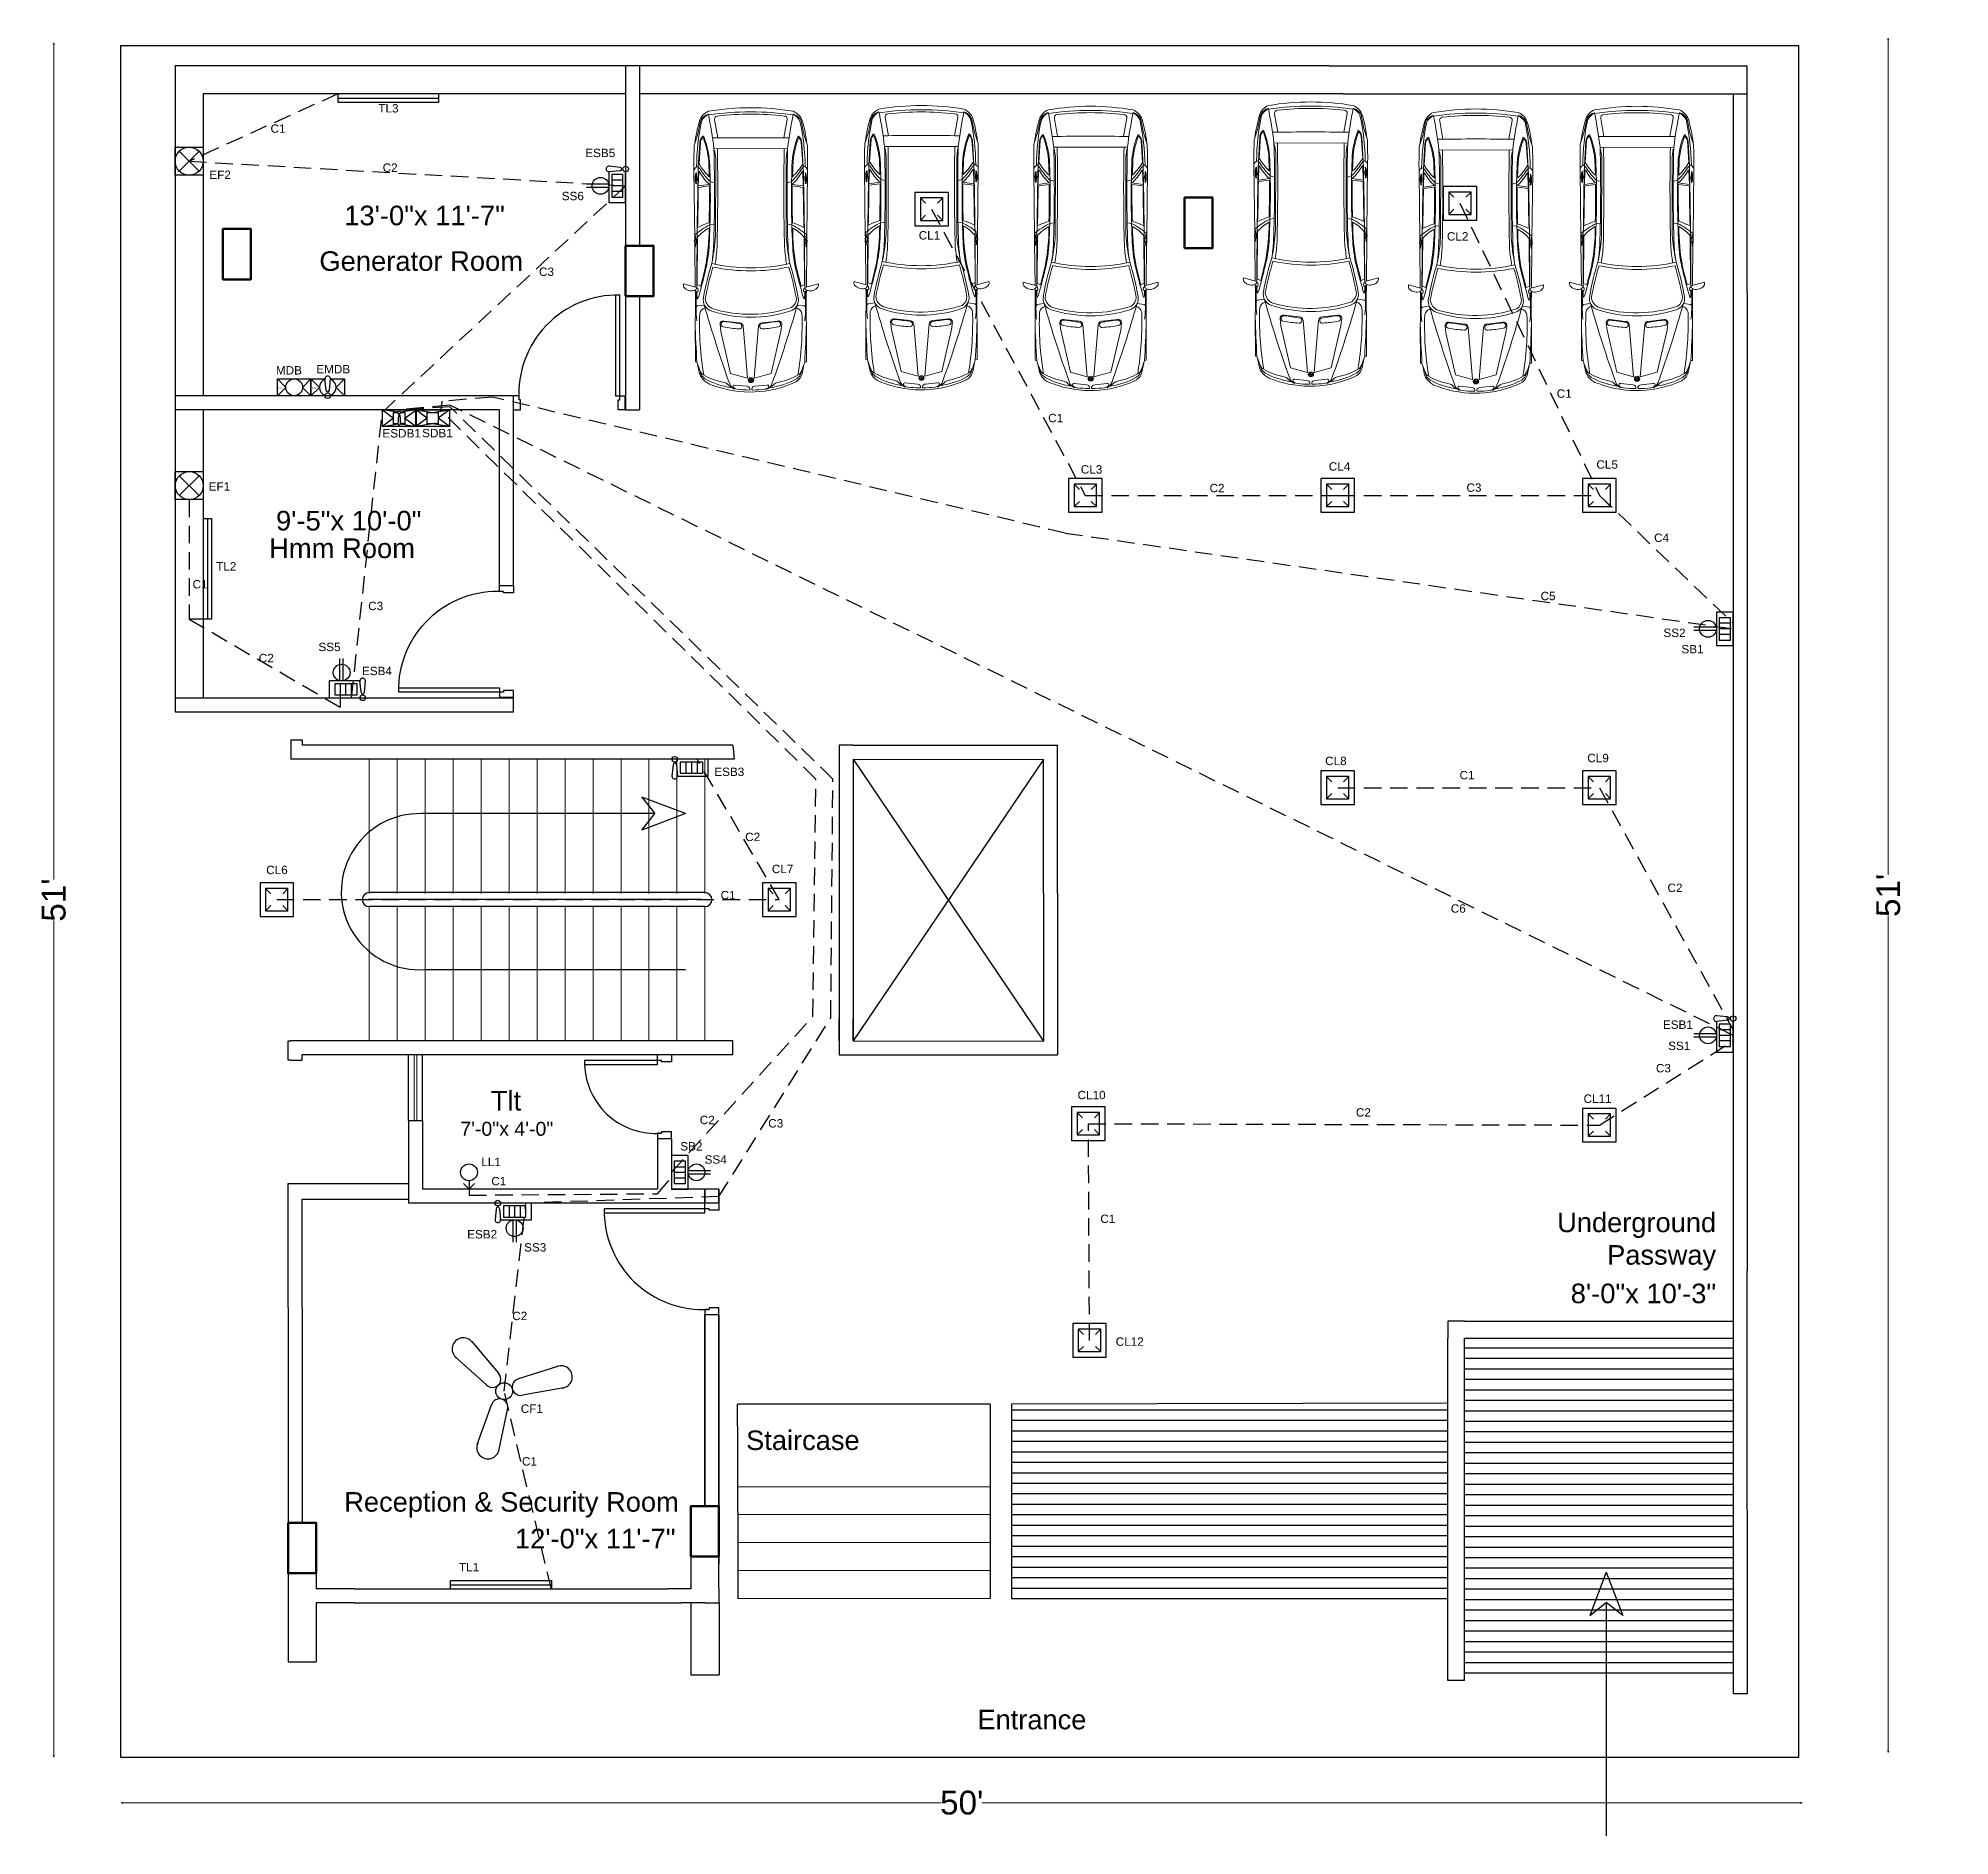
# Model space of a CAD drawing. Header units: inches. Extents: x 1921 to 3626, y 1868 to 2514.
# Drawn here: x 1921 to 2604, y 1872 to 2514 of the extents above; entities that cross this region are included whole.
import ezdxf

# ---------------------------------------------------------------- set-up
doc = ezdxf.new("R2010")
doc.units = ezdxf.units.IN
doc.header["$LTSCALE"] = 5
doc.linetypes.add('HIDDEN', pattern=[0.375, 0.25, -0.125])
for name, color, linetype in [('Arrow', 140, 'Continuous'), ('Condu', 130, 'HIDDEN'), ('ConduText', 130, 'HIDDEN'), ('door', 12, 'Continuous'), ('door2', 102, 'Continuous'), ('ECons', 10, 'HIDDEN'), ('EConsText', 11, 'HIDDEN'), ('FittingsText', 31, 'Continuous'), ('Fixtures', 30, 'Continuous'), ('FURNITURE', 3, 'Continuous')]:
    doc.layers.add(name, color=color, linetype=linetype)
for name, color, linetype, lineweight in [('CAR', 190, 'Continuous', 18), ('column.60', 7, 'Continuous', 80), ('comon line', 4, 'Continuous', 20), ('veranda door', 92, 'Continuous', 15), ('WINDOW', 96, 'Continuous', 18)]:
    doc.layers.add(name, color=color, linetype=linetype, lineweight=lineweight)
doc.layers.add('MES-TEXT', color=250, linetype='Continuous', transparency=0.75)
doc.styles.get("Standard").update_dxf_attribs({"font": 'arial.ttf'})
doc.dimstyles.new('GB', dxfattribs={"dimtxt": 8.5, "dimasz": 0.5, "dimexe": 0.18, "dimexo": 0.0625, "dimgap": 0.09, "dimtad": 0, "dimdec": 1, "dimzin": 0, "dimdsep": 46, "dimlunit": 4, "dimtxsty": 'Standard', "dimblk": 'OBLIQUE', "dimcen": 0.0275, "dimdle": 0.5, "dimse1": 1, "dimse2": 1, "dimclrd": 5, "dimclre": 5, "dimclrt": 7, "dimadec": 0, "dimazin": 0, "dimtfac": 1, "dimtdec": 1, "dimtofl": 0, "dimtmove": 0, "dimatfit": 3, "dimfxl": 0.18, "dimtolj": 1, "dimtzin": 0, "dimlwd": 5, "dimlwe": 5, "dimarcsym": 0})

msp = doc.modelspace()

# ---------------------------------------------------------------- texts
at = {"layer": 'ConduText', "ltscale": 5, "char_height": 3, "attachment_point": 1}
for s, insert in [('C1', (2463.5, 2388.74)), ('C1', (2281.7, 2379.99)), ('C2', (2339.39, 2354.95)), ('C3', (2431.23, 2355.12)), ('C4', (2498.31, 2337.19)), ('C5', (2457.72, 2316.36)), ('C2', (2157.16, 2129)), ('C1', (2082.62, 2107.13))]:
    msp.add_mtext_dynamic_manual_height_columns(s, width=2.2401, gutter_width=12.5, heights=[0], dxfattribs=dict(at, insert=insert))
at = {"layer": 'EConsText', "ltscale": 5, "char_height": 3, "attachment_point": 1}
for s, insert in [('C1', (2003.69, 2483.5)), ('C2', (2043.79, 2469.53)), ('C3', (2099.68, 2432.3)), ('C1', (1975.83, 2320.57)), ('C3', (2038.61, 2312.8)), ('C2', (1999.5, 2294.16)), ('C1', (2428.77, 2252.3)), ('C2', (2173.37, 2230.22)), ('C1', (2164.59, 2209.4)), ('C2', (2503.1, 2212.02)), ('C6', (2425.62, 2204.62)), ('C3', (2498.96, 2147.52)), ('C3', (2181.62, 2127.82)), ('C2', (2391.71, 2131.7)), ('C1', (2300.35, 2093.67)), ('C2', (2090.12, 2058.94)), ('C1', (2093.58, 2006.93))]:
    msp.add_mtext_dynamic_manual_height_columns(s, width=2.2401, gutter_width=12.5, heights=[0], dxfattribs=dict(at, insert=insert))
at = {"layer": 'FittingsText', "ltscale": 4, "char_height": 3, "attachment_point": 1}
for s, insert in [('TL3', (2042.23, 2490.75)), ('ESB5', (2116.2, 2474.79)), ('EF2', (1981.83, 2466.98)), ('SS6', (2107.8, 2459.38)), ('CL1', (2235.42, 2445.33)), ('CL2', (2424.25, 2444.95)), ('MDB', (2005.61, 2397.06)), ('EMDB', (2020.07, 2397.48)), ('ESDB1', (2043.7, 2374.54)), ('SDB1', (2057.9, 2374.61)), ('CL3', (2293.36, 2361.63)), ('CL4', (2382.02, 2362.68)), ('CL5', (2477.68, 2363.38)), ('EF1', (1981.57, 2355.52)), ('TL2', (1984.26, 2326.96)), ('SS2', (2501.64, 2303.2)), ('SS5', (2020.82, 2298.15)), ('SB1', (2508.07, 2297.36)), ('ESB4', (2036.38, 2289.56)), ('CL8', (2380.71, 2257.39)), ('CL9', (2474.43, 2258.44)), ('ESB3', (2162.34, 2253.5)), ('CL6', (2002.15, 2218.41)), ('CL7', (2182.92, 2218.76)), ('ESB1', (2501.45, 2163.09)), ('SS1', (2503.34, 2155.52)), ('CL10', (2292.21, 2137.92)), ('CL11', (2473.11, 2136.62)), ('SB2', (2150.18, 2119.57)), ('LL1', (2079.05, 2113.99)), ('SS4', (2158.86, 2114.87)), ('ESB2', (2073.98, 2088.14)), ('SS3', (2094.35, 2083.45)), ('CL12', (2305.85, 2049.75)), ('CF1', (2093.16, 2025.77)), ('TL1', (2071.05, 1969.09))]:
    msp.add_mtext_dynamic_manual_height_columns(s, width=9.457, gutter_width=1, heights=[0], dxfattribs=dict(at, insert=insert))
at = {"layer": 'MES-TEXT', "ltscale": 0.05, "char_height": 7, "width": 172}
for s, insert, attachment_point in [('13\'-0"x 11\'-7"', (2087.47, 2454.42), 3), ('Generator Room', (2093.97, 2438.13), 3), ('9\'-5"x 10\'-0"', (2057.63, 2345.31), 3), ('Hmm Room', (2055.34, 2335.45), 3), ('8\'-0"x 10\'-3"', (2520.48, 2061.88), 9), ('12\'-0"x 11\'-7"', (2148.47, 1974.21), 9)]:
    msp.add_mtext(s, dxfattribs=dict(at, insert=insert, attachment_point=attachment_point))
at = {"layer": 'MES-TEXT', "ltscale": 0.3}
for s, insert, char_height, width, attachment_point in [('\\PTlt', (2082.45, 2130.79), 7, 80.5, 7), ('{\\fArial|b0|i0|c0|p34;7\'-0"x 4\'-0"}', (2071.53, 2121.77), 5, 80.5, 7), ('Underground  \\PPassway', (2520.48, 2094.36), 6.9696, 397, 3), ('Staircase', (2214.3, 2016.47), 6.97, 397, 3), ('Reception & Security Room', (2149.63, 1994.42), 6.9696, 397, 3), ('Entrance', (2295.36, 1916.59), 6.97, 397, 3)]:
    msp.add_mtext(s, dxfattribs=dict(at, insert=insert, char_height=char_height, width=width, attachment_point=attachment_point))

# ---------------------------------------------------------------- blocks, each defined once
blk = doc.blocks.new('D3')
at = {"layer": 'FURNITURE', "linetype": 'Continuous'}
for p, q in [((-30, 0), (-30, 5)), ((-28, 5), (-30, 5)), ((-30, 0), (-27.5, 0)), ((-28, 3.5), (-28, 5)), ((-27.5, 3.5), (-28, 3.5)), ((-27.5, 0), (-27.5, 3.5)), ((-2.5, 0), (-2.5, 3.5)), ((-2.5, 3.5), (-2, 3.5)), ((0, 0), (-2.5, 0)), ((-2, 5), (0, 5)), ((-2, 3.5), (-2, 5)), ((0, 0), (0, 5))]:
    blk.add_line(p, q, dxfattribs=at)
blk.add_lwpolyline([(-3.5, 31), (-3.5, 5), (-2, 5), (-2, 31)], close=True, dxfattribs=at)
blk.add_arc((-2.75, 5.67), 25.34, 88.30414, 184.90787, dxfattribs=at)
blk = doc.blocks.new('A$C074A1D5E')
at = {"linetype": 'Continuous'}
for p, q in [((-38, 5), (-40, 5)), ((-40, 0), (-40, 5)), ((-40, 0), (-37.5, 0)), ((-38, 3.5), (-38, 5)), ((-37.5, 3.5), (-38, 3.5)), ((-37.5, 0), (-37.5, 3.5)), ((-2.5, 3.5), (-2, 3.5)), ((-2.5, 0), (-2.5, 3.5)), ((0, 0), (-2.5, 0)), ((-2, 3.5), (-2, 5)), ((-2, 5), (0, 5)), ((0, 0), (0, 5))]:
    blk.add_line(p, q, dxfattribs=at)
blk.add_lwpolyline([(-3.5, 41), (-3.5, 5), (-2, 5), (-2, 41)], close=True, dxfattribs=at)
blk.add_arc((-2.75, 5.69), 35.32, 88.7832, 183.55508, dxfattribs=at)
blk = doc.blocks.new('_Oblique')
at = {"color": 0, "lineweight": -2}
blk.add_line((-0.5, -0.5), (0.5, 0.5), dxfattribs=at)
blk = doc.blocks.new('*D31')
at = {"color": 5, "lineweight": 5, "transparency": 16777216}
for p, q in [((1950.29, 1883.36), (2243.49, 1883.36)), ((2551.29, 1883.36), (2258.1, 1883.36))]:
    blk.add_line(p, q, dxfattribs=at)
at = {"layer": 'Defpoints', "color": 0, "transparency": 16777216}
for p in [(1950.79, 1915.04), (2550.79, 1915.04), (1950.79, 1883.36)]:
    blk.add_point(p, dxfattribs=at)
at = {"color": 5, "lineweight": 5, "transparency": 16777216, "xscale": 0.5, "yscale": 0.5, "zscale": 0.5, "rotation": 180}
blk.add_blockref('_Oblique', (1950.79, 1883.36), dxfattribs=at)
at = {"color": 5, "lineweight": 5, "transparency": 16777216, "xscale": 0.5, "yscale": 0.5, "zscale": 0.5}
blk.add_blockref('_Oblique', (2550.79, 1883.36), dxfattribs=at)
at = {"color": 7, "transparency": 16777216, "insert": (2250.79, 1883.36), "char_height": 8.5, "attachment_point": 5}
blk.add_mtext("\\A1;50'", dxfattribs=at)
blk = doc.blocks.new('*D32')
at = {"color": 5, "lineweight": 5, "transparency": 16777216}
for p, q in [((1926.23, 2512.64), (1926.23, 2213.45)), ((1926.23, 1899.64), (1926.23, 2198.84))]:
    blk.add_line(p, q, dxfattribs=at)
at = {"layer": 'Defpoints', "color": 0, "transparency": 16777216}
for p in [(1948.2, 2512.14), (1926.23, 1900.14), (1948.2, 1900.14)]:
    blk.add_point(p, dxfattribs=at)
at = {"color": 5, "lineweight": 5, "transparency": 16777216, "xscale": 0.5, "yscale": 0.5, "zscale": 0.5}
for p, rotation in [((1926.23, 2512.14), 90), ((1926.23, 1900.14), 270)]:
    blk.add_blockref('_Oblique', p, dxfattribs=dict(at, rotation=rotation))
at = {"color": 7, "transparency": 16777216, "insert": (1926.23, 2206.14), "char_height": 8.5, "attachment_point": 5, "rotation": 90}
blk.add_mtext("\\A1;51'", dxfattribs=at)
blk = doc.blocks.new('*D33')
at = {"color": 5, "lineweight": 5, "transparency": 16777216}
for p, q in [((2582.03, 2514.31), (2582.03, 2215.11)), ((2582.03, 1901.31), (2582.03, 2200.5))]:
    blk.add_line(p, q, dxfattribs=at)
at = {"layer": 'Defpoints', "color": 0, "transparency": 16777216}
for p in [(2604.01, 2513.81), (2582.03, 1901.81), (2604.01, 1901.81)]:
    blk.add_point(p, dxfattribs=at)
at = {"color": 5, "lineweight": 5, "transparency": 16777216, "xscale": 0.5, "yscale": 0.5, "zscale": 0.5}
for p, rotation in [((2582.03, 2513.81), 90), ((2582.03, 1901.81), 270)]:
    blk.add_blockref('_Oblique', p, dxfattribs=dict(at, rotation=rotation))
at = {"color": 7, "transparency": 16777216, "insert": (2582.03, 2207.81), "char_height": 8.5, "attachment_point": 5, "rotation": 90}
blk.add_mtext("\\A1;51'", dxfattribs=at)
blk = doc.blocks.new('A$C63CB61B9')
at = {"layer": 'CAR'}
for p, q in [((140.3, 17.7), (140.2, 60.2)), ((5.8, 39), (7.7, 39)), ((6.8, 40), (6.8, 38))]:
    blk.add_line(p, q, dxfattribs=at)
for points in [[(58.4, 71.7), (57.7, 69.7, 0.272129), (58.3, 69.3), (59.6, 69.5), (59.6, 70.3), (60.3, 70.1), (62.4, 77.9, 0.178681), (60.4, 77.6, 0.281289), (58.4, 71.7, 0.290224), (59.6, 70.3)], [(15.8, 69.6), (10.5, 68.5, 0.211062), (5.7, 64.7, 0.199974), (3.8, 17.3, 0.241256), (10.5, 9.4), (15.9, 8.3)], [(2.5, 50.3), (4.3, 52.2, 0.138239), (5.4, 54.4, -0.076745), (9.8, 66.3, -0.209548), (12.2, 68.1, 0.137478), (9.3, 67.2, 0.01382), (7.6, 65.4, 0.088593), (2.5, 50.3, -0.711487)], [(48.5, 65.3, 0.273603), (45.2, 68.4, 0.05014), (9.7, 66.1)], [(58.1, 71, -0.011642), (39.7, 71, 0.010354), (17.1, 70, -0.007316), (11.5, 68.1, -0.007316)], [(58, 70.5), (49, 70.5, 0.043025), (41.1, 70.1, 0.026478)], [(88.5, 6.6), (127.7, 6.2, 0.009529), (142.1, 6.3), (148.6, 8.4), (156.4, 10, 0.231523), (160.2, 14.5, 0.016545), (140.3, 17.7, 0.015317), (83.7, 17.5, 0.028271), (74, 16.4, -0.030996), (54.5, 11.7, -0.399499), (46.6, 16.4, -0.157171), (46.6, 61.5, -0.386582), (54.2, 66.3, -0.032087), (74, 61.5, 0.108557), (74, 16.4)], [(59.6, 70, -0.006494), (129.7, 69.2), (143.5, 68.4, -0.183115), (147.3, 66.7, -0.590058), (147.2, 66.1, -0.078691), (132.9, 62.8, -0.021505), (87.6, 62.9, -0.046991), (71.2, 64.8, -0.005097), (55.2, 69), (53.9, 69.5, -0.599), (53.8, 69.9, -0.043125), (57.8, 70, 0.264809)], [(94.5, 63.1, -0.048718), (71.4, 65.3), (60.9, 67.9), (61.8, 69.9), (89.2, 69.7, -0.097694), (94.5, 63.1, -1.123136)], [(88.5, 71.3), (127.7, 71.7, -0.009529), (142.1, 71.6), (148.6, 69.5), (156.4, 67.9, -0.231523), (160.2, 63.4, -0.016545), (140.3, 60.2, -0.015317), (83.7, 60.4, -0.028271), (74, 61.5, 0.00009), (74, 61.5)], [(83.6, 70.6), (84.1, 71.1, -0.108759), (89.7, 71.1), (90, 70.6, 0.152295), (83.7, 70.6, -0.555081)], [(84.4, 70.8, 0.210809), (89.2, 70.8, 3.063828)], [(90.5, 71.3, -0.065347), (96.3, 62.5), (96.6, 60)], [(97.6, 63, 0.035826), (94.9, 69.6, 0.00576), (117.9, 69.2, -0.015791), (118.8, 62.8, -0.009092), (97.6, 63, 1.085888)], [(126.9, 68.9), (118.8, 69.2), (119.7, 62.8, -0.078712), (126.9, 68.5, 1.005346), (126.9, 68.9, -2.834061)], [(120, 70.3), (120.3, 70.8, -0.108672), (126, 70.7), (126.3, 70.3, 0.177495), (120, 70.3), (121.1, 70.4, 0.169575), (124.9, 70.4), (126.1, 70.4)], [(129.8, 70.3, -0.362528), (130, 69.8, -0.142038), (127.8, 67.8, 0.04673), (121.3, 62.4), (120.6, 59.9)], [(121.1, 70.4, -0.117115), (124.9, 70.4, -27.4722)], [(124.1, 63, -0.070793), (131.5, 68.9), (144.1, 68, -0.180831), (146.5, 66.7, -0.487273), (146.4, 66.4, -0.059305), (133.2, 63.3), (124.1, 63)], [(160.2, 63.4, 0.137161), (156.2, 67.3, 0.050352), (129.8, 70.3, 0.1974), (127.7, 71.7, -2.896532)], [(143.1, 6.6, 0.035839), (156.4, 9.4, 0.212597), (161.8, 14.5, 0.084711), (161.8, 63.4, 0.212594), (156.4, 68.6, 0.039259), (143.1, 71.3, 0.039259)], [(50.3, 65.8, 0.017108), (4.6, 51.1, 0.21495), (1.6, 48.3, -4.000193)], [(39.1, 56.8), (34.8, 56.3), (10.6, 50.7), (7.9, 40.9), (38.1, 43.4, 0.331787), (39.9, 45.5), (40.9, 54.5, 0.489712), (39.1, 56.8, 0.89015)], [(39.3, 45.1, 0.0173), (40.6, 54.4, 0.971638), (37.5, 54.9, 0.038584), (36.4, 45.8, 0.930076), (39.3, 45.1, 0.1341)], [(72, 60.9, 0.100464), (72, 17.1, -0.026246), (53.8, 12.7, -0.289023), (47.9, 17.1, -0.15387), (48.7, 62.5, -0.245533), (53.8, 65.2, -0.026191), (72, 60.9, 4.664965)], [(140.2, 58.2, -0.010471), (83.5, 58.4, -0.021914), (73.6, 59.6, 0.095202)], [(74, 61.5, -0.000068), (74, 61.5)], [(75.1, 61.3, 0.031592), (89.9, 59.3), (134.7, 59.3), (139.2, 59.9)], [(146.5, 61, -0.003291), (146.5, 16.8, -8.308092)], [(146.5, 58), (157.2, 59.9, -0.477834), (159.1, 58.2, -0.056957), (159.1, 19.6, -0.459076), (156.9, 18.1), (146.5, 19.9)], [(159.7, 14.6, 0.074122), (159.7, 63.3, 43085.169904)], [(1.1, 40.1, -0.024276), (1.6, 46.8, -0.218374), (2.9, 49.4, -0.626852), (4, 48.3), (3.3, 41.3, -0.297243), (1.9, 39.5, -0.504955), (1.1, 40.1, -1.036436)], [(1.1, 37.9, 0.024276), (1.6, 31.1, 0.218374), (2.9, 28.6, 0.626852), (4, 29.6), (3.3, 36.7, 0.297243), (1.9, 38.4, 0.504955), (1.1, 37.9, 1.036436)], [(39.1, 21.2), (34.8, 21.7), (10.6, 27.3), (7.9, 37), (38.1, 34.5, -0.331787), (39.9, 32.4), (40.9, 23.4, -0.489712), (39.1, 21.2, -0.89015)], [(39.3, 32.8, -0.0173), (40.6, 23.5, -0.971638), (37.5, 23.1, -0.038584), (36.4, 32.2, -0.930076), (39.3, 32.8, -0.1341)], [(50.3, 12.1, -0.017108), (4.6, 26.8, -0.21495), (1.6, 29.6, 4.000193)], [(2.5, 27.6), (4.3, 25.7, -0.138239), (5.4, 23.6, 0.076745), (9.8, 11.6, 0.209548), (12.2, 9.8, -0.137478), (9.3, 10.7, -0.01382), (7.6, 12.6, -0.088593), (2.5, 27.6, 0.711487)], [(48.5, 12.6, -0.273603), (45.2, 9.5, -0.05014), (9.7, 11.8)], [(59.6, 7.9, 0.006494), (129.7, 8.7), (143.5, 9.5, 0.183115), (147.3, 11.2, 0.590058), (147.2, 11.8, 0.078691), (132.9, 15.2, 0.021505), (87.6, 15.1, 0.046991), (71.2, 13.1, 0.005097), (55.2, 9), (53.9, 8.4, 0.599), (53.8, 8.1, 0.043125), (57.8, 7.9, -0.264809)], [(94.5, 14.9, 0.048718), (71.4, 12.7), (60.9, 10.1), (61.8, 8.1), (89.2, 8.3, 0.097694), (94.5, 14.9, 1.123136)], [(140.3, 19.7, 0.009766), (83.5, 19.5, 0.025668), (73.6, 18.4, 93.585403)], [(75.1, 16.7, -0.031592), (89.9, 18.6), (134.7, 18.7), (139.2, 18)], [(90.5, 6.6, 0.065347), (96.3, 15.4), (96.6, 17.9)], [(97.6, 14.9, -0.035826), (94.9, 8.3, -0.00576), (117.9, 8.7, 0.015791), (118.8, 15.1, 0.009092), (97.6, 14.9, -1.085888)], [(126.9, 9), (118.8, 8.7), (119.7, 15.1, 0.078712), (126.9, 9.4, -1.005346), (126.9, 9, 2.834061)], [(129.8, 7.7, 0.362528), (130, 8.1, 0.142038), (127.8, 10.1, -0.04673), (121.3, 15.5), (120.6, 18.1)], [(124.1, 15, 0.070793), (131.5, 9.1), (144.1, 9.9, 0.180831), (146.5, 11.2, 0.487273), (146.4, 11.6, 0.059305), (133.2, 14.7), (124.1, 15)], [(160.2, 14.5, -0.137161), (156.2, 10.6, -0.050352), (129.8, 7.7, -0.1974), (127.7, 6.2, 2.896532)], [(58.1, 7, 0.011642), (39.7, 6.9, -0.010354), (17.1, 7.9, 0.007316), (11.5, 9.9, 0.007316)], [(58, 7.4), (49, 7.5, -0.043025), (41.1, 7.8, -0.026478)], [(58.4, 6.2), (57.7, 8.2, -0.272129), (58.3, 8.6), (59.6, 8.4), (59.6, 7.6), (60.3, 7.9), (62.4, 0.1, -0.178681), (60.4, 0.4, -0.281289), (58.4, 6.2, -0.290224), (59.6, 7.6)], [(83.6, 7.3), (84.1, 6.8, 0.108759), (89.7, 6.9), (90, 7.3, -0.152295), (83.7, 7.3, 0.555081)], [(84.4, 7.1, -0.210809), (89.2, 7.1, -3.063828)], [(120, 7.6), (120.3, 7.2, 0.108672), (126, 7.2), (126.3, 7.6, -0.177495), (120, 7.6), (121.1, 7.5, -0.169575), (124.9, 7.6), (126.1, 7.6)], [(121.1, 7.5, 0.117115), (124.9, 7.6, 27.4722)]]:
    blk.add_lwpolyline(points, format="xyb", dxfattribs=at)
for points in [[(39.7, 71), (17.4, 71), (17.3, 70)], [(50.3, 65.8), (50.3, 65.8), (50.1, 66), (49.6, 69.8), (49, 70.5)], [(60.5, 71), (84.8, 71.2)], [(50.3, 12.1), (50.3, 12.1), (50.1, 11.9), (49.6, 8.2), (49, 7.5)], [(39.7, 6.9), (17.4, 7), (17.3, 7.9)], [(60.5, 6.9), (84.8, 6.7)]]:
    blk.add_lwpolyline(points, dxfattribs=at)
for major_axis, ratio in [((0, -1.55), 0.909942), ((0, -1.01), 0.924648)]:
    blk.add_ellipse((6.8, 39), major_axis=major_axis, ratio=ratio, dxfattribs=at)
blk = doc.blocks.new('CeilingLight1')
for p, q in [((6, 6), (-6, 6)), ((-6, 6), (-6, -6)), ((4, 4), (-4, 4)), ((-4, 4), (-4, -4)), ((-4, 4), (-2.12, 2.12)), ((4, 4), (2.12, 2.12)), ((4, -4), (4, 4)), ((6, -6), (6, 6)), ((-6, -6), (6, -6)), ((-2.12, -2.12), (-4, -4)), ((-4, -4), (4, -4)), ((2.12, -2.12), (4, -4))]:
    blk.add_line(p, q)
blk = doc.blocks.new('ESwitchBoard1')
for p, q in [((11, 6), (0, 6)), ((0, 6), (0, 0)), ((0, 0), (11, 0)), ((10, 5), (2, 5)), ((2, 5), (2, 1)), ((2, 1), (10, 1)), ((4, 1), (4, 5)), ((6, 1), (6, 5)), ((8, 1), (8, 5)), ((10, 1), (10, 5)), ((11.4, 2), (11, 6)), ((12, 1), (12, 1.4)), ((12.6, 2), (13, 6))]:
    blk.add_line(p, q)
blk.add_circle((12, 0), 1)
for centre, radius, start, end in [((12, 6), 1, 348.57881, 191.42119), ((12, 2), 0.6, 180, 0)]:
    blk.add_arc(centre, radius, start, end)
blk = doc.blocks.new('TubeLight1')
for p, q in [((0, 0), (0, 3)), ((0, 3), (36, 3)), ((0, 1.5), (36, 1.5)), ((36, 3), (36, 0))]:
    blk.add_line(p, q)
blk = doc.blocks.new('CeilingFan2')
for p, q in [((-11.72, 17.88), (-2.01, 6.4)), ((-17.47, 12.32), (-6.33, 2.23)), ((19.4, 8.97), (5.09, 4.37)), ((21.34, 1.21), (6.55, -1.46)), ((-9.62, -19.09), (-4.53, -4.94)), ((-1.93, -21.29), (1.23, -6.59))]:
    blk.add_line(p, q)
blk.add_circle((0, 0), 3)
for centre, radius, start, end in [((-14.6, 15.1), 4, 36.40809, 231.66439), ((20.37, 5.09), 4, 276.40809, 111.66439), ((-4.17, 4.31), 3, 224.03624, 44.03624), ((5.82, 1.46), 3, 104.03624, 284.03624), ((-1.65, -5.77), 3, 344.03624, 164.03624), ((-5.78, -20.19), 4, 156.40809, 351.66439)]:
    blk.add_arc(centre, radius, start, end)
blk = doc.blocks.new('Two-Pin_1')
for p, q in [((-0.6, 0.06), (-0.6, 8)), ((0.6, 0.06), (0.6, 8))]:
    blk.add_line(p, q)
blk.add_circle((0, 3), 3)
blk = doc.blocks.new('WallLight1')
for p, q in [((0, 0), (-2, -2)), ((0, -3), (0, 0)), ((0, 0), (2, -2))]:
    blk.add_line(p, q)
blk.add_circle((0, -6), 3)
blk = doc.blocks.new('SwitchBoard1')
for p, q in [((12, 6), (0, 6)), ((0, 6), (0, 0)), ((0, 0), (12, 0)), ((10, 5), (2, 5)), ((2, 5), (2, 1)), ((2, 1), (10, 1)), ((4, 1), (4, 5)), ((6, 1), (6, 5)), ((8, 1), (8, 5)), ((10, 1), (10, 5)), ((12, 0), (12, 6))]:
    blk.add_line(p, q)
blk = doc.blocks.new('ExhaustFan1')
for p, q in [((-10, 5), (-10, 10)), ((-10, 10), (-5, 10)), ((-8.54, 1.46), (-1.46, 8.54)), ((-1.46, 1.46), (-8.54, 8.54)), ((-5, 10), (0, 10)), ((0, 10), (0, 5)), ((-10, 0), (-10, 5)), ((-5, 0), (-10, 0)), ((0, 0), (-5, 0)), ((0, 5), (0, 0))]:
    blk.add_line(p, q)
blk.add_circle((-5, 5), 5)
blk = doc.blocks.new('EMainDist1')
for p, q in [((0, 0), (0, 6)), ((0, 6), (5, 6)), ((0, 6), (3, 3)), ((3, 3), (0, 0)), ((5, 0), (0, 0)), ((5.4, 2), (5, 6)), ((6.6, 2), (7, 6)), ((7, 6), (12, 6)), ((12, 0), (7, 0)), ((12, 6), (9, 3)), ((9, 3), (12, 0)), ((12, 6), (12, 0))]:
    blk.add_line(p, q)
blk.add_circle((6, 0), 1)
for centre, radius, start, end in [((6, 6), 1, 348.57881, 191.42119), ((6, 3), 3, 109.13577, 250.81186), ((6, 2), 0.6, 180, 0), ((6, 3), 3, 289.18814, 70.86423)]:
    blk.add_arc(centre, radius, start, end)
at = {"insert": (0, 3), "char_height": 0.5, "attachment_point": 1}
blk.add_mtext_dynamic_manual_height_columns('EMDB', width=2, gutter_width=12.5, heights=[0], dxfattribs=at)
blk = doc.blocks.new('MainDist1')
for p, q in [((0, 0), (0, 6)), ((0, 6), (12, 6)), ((0, 6), (3, 3)), ((3, 3), (0, 0)), ((12, 0), (0, 0)), ((12, 6), (9, 3)), ((9, 3), (12, 0)), ((12, 6), (12, 0))]:
    blk.add_line(p, q)
blk.add_circle((6, 3), 3)
at = {"insert": (0, 3), "char_height": 0.5, "attachment_point": 1}
blk.add_mtext_dynamic_manual_height_columns('MDB', width=2, gutter_width=12.5, heights=[0], dxfattribs=at)
blk = doc.blocks.new('ESDB1')
for p, q in [((0, 0), (0, 6)), ((0, 6), (12, 6)), ((4, 3), (0, 6)), ((5.51, 5.08), (0, 6)), ((4, 3), (0, 0)), ((0, 0), (5.51, 0.92)), ((12, 0), (0, 0)), ((4, 1), (4, 5)), ((4, 5), (5.5, 5)), ((5.5, 1), (4, 1)), ((5.75, 2), (5.5, 5)), ((6.25, 2), (6.5, 5)), ((12, 6), (6.49, 5.08)), ((6.49, 0.92), (12, 0)), ((6.5, 5), (8, 5)), ((8, 1), (6.5, 1)), ((8, 3), (12, 6)), ((8, 5), (8, 1)), ((12, 0), (8, 3)), ((12, 6), (12, 0))]:
    blk.add_line(p, q)
blk.add_circle((6, 1), 0.5)
for centre, radius, start, end in [((6, 5), 0.5, 350.47272, 189.52728), ((6, 2), 0.25, 180, 0)]:
    blk.add_arc(centre, radius, start, end)
at = {"insert": (4, 5), "char_height": 0.5, "attachment_point": 1}
blk.add_mtext_dynamic_manual_height_columns('\\pxr0.2;ESDB', width=2, gutter_width=12.5, heights=[0], dxfattribs=at)
blk = doc.blocks.new('SDB_1')
for p, q in [((0, 0), (0, 6)), ((0, 6), (12, 6)), ((0, 6), (4, 3)), ((0, 6), (6, 5)), ((0, 0), (4, 3)), ((6, 1), (0, 0)), ((12, 0), (0, 0)), ((4, 1), (4, 5)), ((4, 5), (8, 5)), ((8, 1), (4, 1)), ((6, 5), (12, 6)), ((12, 0), (6, 1)), ((8, 3), (12, 6)), ((8, 5), (8, 1)), ((8, 3), (12, 0)), ((12, 6), (12, 0))]:
    blk.add_line(p, q)
at = {"insert": (4, 5), "char_height": 0.5, "attachment_point": 1}
blk.add_mtext_dynamic_manual_height_columns('SDB', width=2, gutter_width=12.5, heights=[1], dxfattribs=at)

# ---------------------------------------------------------------- dimensions: what is measured, and where the dimension line sits
for base, p1, p2, picture, middle in [((1926.23, 1900.14), (1948.2, 2512.14), (1948.2, 1900.14), '*D32', (1926.23, 2206.14)), ((2582.03, 1901.81), (2604.01, 2513.81), (2604.01, 1901.81), '*D33', (2582.03, 2207.81))]:
    dim = msp.add_linear_dim(base=base, p1=p1, p2=p2, angle=90, dimstyle='GB', override={"dimfxl": 8})
    dim.commit()
    dim.dimension.update_dxf_attribs({"geometry": picture, "text_midpoint": middle})
dim = msp.add_linear_dim(base=(1950.79, 1883.36), p1=(2550.79, 1915.04), p2=(1950.79, 1915.04), dimstyle='GB', override={"dimfxl": 8})
dim.commit()
dim.dimension.update_dxf_attribs({"geometry": '*D31', "text_midpoint": (2250.79, 1883.36)})

# ---------------------------------------------------------------- hatches: boundary and pattern name
h = msp.add_hatch()
h.set_pattern_fill('ANSI31', color=256, scale=30, angle=135)
h.set_pattern_definition([(180, (-549184.937, 10140572.3057), (-2e-16, -3.75), [])])
h.paths.add_polyline_path([(2526.57, 1927.12), (2526.63, 2049.53), (2430.63, 2049.53), (2430.57, 1927.12)])
h = msp.add_hatch()
h.set_pattern_fill('ANSI31', color=256, scale=30, angle=135)
h.set_pattern_definition([(180, (-549323.1674, 10140617.632), (-2e-16, -3.75), [])])
h.paths.add_polyline_path([(2424.57, 1956.38), (2424.57, 2025.29), (2268.7, 2026.11), (2268.54, 1956.38)])

# ---------------------------------------------------------------- linework, layer by layer
for p, q in [((1950, 2511.73), (1950, 1899.73)), ((2550, 2511.64), (1950, 2511.64)), ((2550, 1899.64), (2550, 2511.64)), ((1969.59, 2504.42), (1969.59, 2423.79)), ((2001.77, 2504.42), (1969.59, 2504.42)), ((2351.18, 2504.42), (2001.77, 2504.42)), ((2130.65, 2504.42), (2130.65, 2381.48)), ((2135.65, 2504.42), (2135.65, 2440.11)), ((2382.18, 2504.42), (2351.18, 2504.42)), ((2382.18, 2504.42), (2510.18, 2504.42)), ((2452.18, 2504.42), (2526.57, 2504.42)), ((2510.18, 2504.42), (2527.5, 2504.42)), ((2526.57, 2504.42), (2531.57, 2504.42)), ((2531.57, 2489.25), (2531.57, 2504.42)), ((2003.18, 2494.42), (1979.59, 2494.42)), ((1979.59, 2494.42), (1979.59, 2428.79)), ((2130.65, 2494.42), (2003.18, 2494.42)), ((2387.18, 2494.42), (2135.65, 2494.42)), ((2387.18, 2494.42), (2452.18, 2494.42)), ((2452.18, 2494.42), (2526.57, 2494.42)), ((2526.57, 2494.42), (2526.57, 1922.28)), ((2531.57, 2423.28), (2531.57, 2489.25)), ((2140.65, 2434.91), (2140.65, 2440.11)), ((1979.59, 2428.79), (1979.59, 2386.47)), ((1969.59, 2423.79), (1969.63, 2381.47)), ((2135.65, 2422.11), (2135.65, 2381.48)), ((2531.57, 2423.28), (2531.57, 2337.74)), ((2090.52, 2386.47), (1969.63, 2386.47)), ((2085.52, 2381.48), (1969.63, 2381.47)), ((1969.63, 2381.47), (1969.63, 2381.47)), ((1969.63, 2381.47), (1969.63, 2273.47)), ((1979.63, 2381.47), (1979.63, 2278.47)), ((2085.52, 2318.52), (2085.52, 2381.48)), ((2090.52, 2318.52), (2090.52, 2381.48)), ((2130.65, 2381.48), (2135.65, 2381.48)), ((2531.57, 2337.74), (2531.57, 2073.62)), ((1969.63, 2278.47), (2090.52, 2278.47)), ((2090.52, 2273.51), (2090.52, 2278.47)), ((1969.63, 2273.47), (1974.63, 2273.47)), ((1974.63, 2273.47), (2090.52, 2273.47)), ((2010.99, 2263.42), (2014.99, 2263.42)), ((2010.99, 2263.42), (2010.99, 2256.49)), ((2014.99, 2263.42), (2014.99, 2261.49)), ((2169.47, 2256.49), (2010.99, 2256.49)), ((2168.91, 2261.49), (2014.99, 2261.49)), ((2062.99, 2261.49), (2057.99, 2261.49)), ((2168.91, 2261.49), (2169.47, 2256.49)), ((2206.97, 2261.49), (2206.97, 2150.79)), ((2211.99, 2261.49), (2206.97, 2261.49)), ((2211.99, 2261.49), (2279.99, 2261.51)), ((2211.99, 2256.48), (2279.99, 2256.35)), ((2211.99, 2256.48), (2211.99, 2155.79)), ((2211.99, 2256.48), (2279.99, 2155.69)), ((2279.99, 2256.35), (2211.99, 2155.79)), ((2279.99, 2261.51), (2284.99, 2261.51)), ((2279.99, 2208.64), (2279.99, 2256.35)), ((2284.99, 2208.64), (2284.99, 2261.51)), ((2279.99, 2208.64), (2279.99, 2203.64)), ((2284.99, 2208.64), (2284.99, 2203.64)), ((2279.99, 2203.64), (2279.99, 2155.69)), ((2284.99, 2203.64), (2284.99, 2150.75)), ((2206.99, 2155.79), (2206.99, 2163.64)), ((2211.99, 2155.79), (2211.99, 2163.64)), ((2009.99, 2148.86), (2009.99, 2155.79)), ((2009.99, 2155.79), (2010.99, 2155.79)), ((2168.91, 2155.79), (2010.99, 2155.79)), ((2168.91, 2150.79), (2168.91, 2155.79)), ((2206.99, 2155.79), (2206.97, 2155.79)), ((2211.99, 2155.79), (2279.99, 2155.69)), ((2010.99, 2148.86), (2009.99, 2148.86)), ((2010.99, 2148.86), (2014.99, 2148.86)), ((2168.91, 2150.79), (2014.99, 2150.79)), ((2014.99, 2148.86), (2014.99, 2150.79)), ((2052.99, 2127.36), (2052.99, 2150.79)), ((2062.99, 2150.79), (2057.99, 2150.79)), ((2057.99, 2127.36), (2057.99, 2150.79)), ((2206.97, 2150.79), (2211.99, 2150.79)), ((2211.99, 2150.79), (2279.99, 2150.75)), ((2279.99, 2150.75), (2284.99, 2150.75)), ((2052.99, 2127.36), (2052.99, 2097.79)), ((2052.99, 2127.36), (2057.99, 2127.36)), ((2057.99, 2127.36), (2057.99, 2102.79)), ((2141.99, 2120.79), (2141.99, 2102.79)), ((2146.99, 2120.79), (2141.99, 2120.79)), ((2146.99, 2120.79), (2146.99, 2102.79)), ((2009.99, 2060.48), (2009.99, 2104.78)), ((2009.99, 2104.78), (2053.18, 2104.78)), ((2014.99, 2060.48), (2014.99, 2099.17)), ((2014.99, 2099.17), (2052.99, 2099.17)), ((2141.99, 2102.79), (2057.99, 2102.79)), ((2163.99, 2102.79), (2146.99, 2102.79)), ((2158.99, 2097.79), (2158.99, 2102.79)), ((2158.99, 2102.79), (2158.99, 2097.79)), ((2163.99, 2097.79), (2163.99, 2102.79)), ((2163.99, 2102.79), (2163.99, 2097.79)), ((2163.99, 2097.79), (2052.99, 2097.79)), ((2531.57, 1988.08), (2531.57, 2073.62)), ((2009.99, 2060.48), (2009.99, 1983.48)), ((2014.99, 2060.48), (2014.99, 1983.48)), ((2158.99, 1989.44), (2158.99, 2057.79)), ((2158.99, 2057.79), (2158.99, 1989.44)), ((2163.99, 2057.79), (2158.99, 2057.79)), ((2163.99, 1965.44), (2163.99, 2057.79)), ((2163.99, 2057.79), (2163.99, 1968.65)), ((2424.57, 1927.12), (2424.57, 2049.53)), ((2430.57, 1927.12), (2430.57, 2049.53)), ((2260.97, 2025.86), (2170.69, 2025.86)), ((2170.69, 2018.01), (2170.69, 2025.86)), ((2260.97, 2025.86), (2260.97, 1956.38)), ((2170.69, 2018.01), (2170.77, 1956.38)), ((2531.57, 1988.08), (2531.57, 1922.28)), ((2163.99, 1976.64), (2163.99, 1971.44)), ((2019.99, 1971.44), (2019.99, 1959.79)), ((2153.99, 1971.44), (2153.99, 1959.8)), ((2164.09, 1954.8), (2163.99, 1965.44)), ((2033.64, 1959.83), (2019.99, 1959.83)), ((2019.99, 1954.82), (2019.99, 1933.8)), ((2033.64, 1954.82), (2019.99, 1954.82)), ((2033.64, 1959.83), (2145.56, 1959.8)), ((2033.64, 1954.82), (2145.56, 1954.8)), ((2153.99, 1959.8), (2145.56, 1959.8)), ((2145.56, 1954.8), (2150.56, 1954.8)), ((2158.99, 1954.8), (2150.56, 1954.8)), ((2153.9, 1954.8), (2153.9, 1929.13)), ((2158.99, 1954.8), (2164.09, 1954.8)), ((2164.09, 1954.8), (2164.09, 1929.13)), ((2153.9, 1929.13), (2164.09, 1929.13)), ((2531.57, 1922.28), (2526.57, 1922.28)), ((1950, 1899.64), (2550, 1899.64))]:
    msp.add_line(p, q)
at = {"ltscale": 5}
for p, q in [((2526.57, 2494.42), (2531.57, 2494.42)), ((2424.57, 2055.53), (2424.57, 2049.53)), ((2430.57, 2055.53), (2424.57, 2055.53)), ((2430.57, 2055.53), (2526.57, 2055.53)), ((2430.57, 2049.53), (2526.57, 2049.53)), ((2424.57, 2026.21), (2268.54, 2025.86)), ((2268.54, 2025.86), (2268.54, 1956.38)), ((2268.54, 1956.38), (2424.57, 1956.38)), ((2430.57, 1927.12), (2424.57, 1927.12))]:
    msp.add_line(p, q, dxfattribs=at)
at = {"color": 18, "true_color": 0x000000}
for p, q in [((2158.99, 2208.79), (2038.99, 2208.79)), ((2157.68, 2206.29), (2038.65, 2206.29)), ((2158.99, 2203.79), (2038.99, 2203.79))]:
    msp.add_line(p, q, dxfattribs=at)
at = {"linetype": 'Continuous'}
for p, q in [((2009.99, 1965.44), (2009.99, 1933.8)), ((2145.56, 1959.8), (2145.56, 1959.82)), ((2009.99, 1933.8), (2019.99, 1933.8))]:
    msp.add_line(p, q, dxfattribs=at)
at = {"color": 18, "true_color": 0x000000}
for centre, start, end in [((2038.99, 2206.29), 90, 270), ((2158.99, 2206.29), 270, 90)]:
    msp.add_arc(centre, 2.5, start, end, dxfattribs=at)
at = {"layer": 'Arrow'}
for p, q in [((2151.99, 2237.04), (2136.42, 2242.91)), ((2136.42, 2242.91), (2141.12, 2237.04)), ((2141.12, 2237.04), (2057.71, 2237.04)), ((2151.99, 2237.04), (2136.42, 2231.18)), ((2136.42, 2231.18), (2141.12, 2237.04)), ((2058.71, 2181.29), (2151.99, 2181.29)), ((2481.23, 1965.84), (2475.36, 1950.27)), ((2481.23, 1965.84), (2487.09, 1950.27)), ((2475.36, 1950.27), (2481.23, 1954.97)), ((2481.23, 1954.97), (2481.23, 1871.55)), ((2487.09, 1950.27), (2481.23, 1954.97))]:
    msp.add_line(p, q, dxfattribs=at)
msp.add_arc((2056.91, 2209.13), 27.92, 88.36036, 274.27402, dxfattribs=at)
at = {"layer": 'column.60', "ltscale": 0.3}
for points in [[(2330.47, 2439.27), (2340.47, 2439.27), (2340.47, 2457.31), (2330.47, 2457.31)], [(1986.65, 2428.07), (1996.65, 2428.07), (1996.65, 2446.11), (1986.65, 2446.11)], [(2130.65, 2440.11), (2140.65, 2440.11), (2140.65, 2422.11), (2130.65, 2422.11)], [(2153.99, 1971.44), (2163.99, 1971.44), (2163.99, 1989.44), (2153.99, 1989.44)], [(2009.99, 1983.48), (2019.99, 1983.48), (2019.99, 1965.44), (2009.99, 1965.44)]]:
    msp.add_lwpolyline(points, close=True, dxfattribs=at)
at = {"layer": 'comon line'}
for p, q in [((2038.99, 2208.49), (2038.99, 2256.49)), ((2048.99, 2208.49), (2048.99, 2256.49)), ((2058.99, 2208.49), (2058.99, 2256.49)), ((2068.99, 2208.49), (2068.99, 2256.49)), ((2078.99, 2208.49), (2078.99, 2256.49)), ((2088.99, 2208.49), (2088.99, 2256.49)), ((2098.99, 2208.49), (2098.99, 2256.49)), ((2108.99, 2208.49), (2108.99, 2256.49)), ((2118.99, 2208.49), (2118.99, 2256.49)), ((2128.99, 2208.49), (2128.99, 2256.49)), ((2138.99, 2208.49), (2138.99, 2256.49)), ((2148.99, 2208.49), (2148.99, 2256.49)), ((2158.99, 2208.49), (2158.99, 2256.49)), ((2038.99, 2203.79), (2038.99, 2155.79)), ((2048.99, 2203.79), (2048.99, 2155.79)), ((2058.99, 2203.79), (2058.99, 2155.79)), ((2068.99, 2203.79), (2068.99, 2155.79)), ((2078.99, 2203.79), (2078.99, 2155.79)), ((2088.99, 2203.79), (2088.99, 2155.79)), ((2098.99, 2203.79), (2098.99, 2155.79)), ((2108.99, 2203.79), (2108.99, 2155.79)), ((2118.99, 2203.79), (2118.99, 2155.79)), ((2128.99, 2203.79), (2128.99, 2155.79)), ((2138.99, 2203.79), (2138.99, 2155.79)), ((2148.99, 2203.79), (2148.99, 2155.79)), ((2158.99, 2203.79), (2158.99, 2155.79)), ((2260.97, 1996.38), (2170.77, 1996.38)), ((2260.97, 1986.38), (2170.77, 1986.38)), ((2260.97, 1976.38), (2170.77, 1976.38)), ((2260.97, 1966.38), (2170.77, 1966.38)), ((2260.97, 1956.38), (2170.77, 1956.38))]:
    msp.add_line(p, q, dxfattribs=at)
at = {"layer": 'Condu', "ltscale": 5}
for p, q in [((2428.88, 2455.3), (2478.77, 2350.83)), ((2240.01, 2453.18), (2294.96, 2350.83)), ((2083.04, 2385.95), (2065.11, 2384.49)), ((2287.79, 2337.35), (2083.04, 2385.95)), ((2198.68, 2249.42), (2064.29, 2381.48)), ((2064.72, 2381.48), (2065.11, 2384.49)), ((2294.96, 2350.83), (2385.21, 2350.83)), ((2385.21, 2350.83), (2478.77, 2350.83)), ((2478.77, 2350.83), (2526.57, 2305.11)), ((2287.79, 2337.35), (2526.57, 2303.11)), ((2197.62, 2164.62), (2198.68, 2249.42)), ((2146.99, 2108.79), (2197.62, 2164.62)), ((2141.99, 2101.12), (2146.99, 2106.79)), ((2074.65, 2102.79), (2074.65, 2100.63)), ((2074.65, 2100.63), (2141.99, 2101.12))]:
    msp.add_line(p, q, dxfattribs=at)
at = {"layer": 'ECons', "ltscale": 5}
for p, q in [((2027.81, 2494.42), (1974.59, 2470.33)), ((1974.59, 2470.33), (2130.65, 2461.53)), ((2130.65, 2461.53), (2044.64, 2381.48)), ((2032.66, 2278.47), (2043.7, 2381.48)), ((2067.85, 2383.11), (2049.87, 2381.48)), ((2067.83, 2382.46), (2049.87, 2381.48)), ((2204.74, 2249.42), (2067.83, 2382.46)), ((2526.57, 2157.76), (2067.85, 2383.11)), ((1974.63, 2349.32), (1974.63, 2306.6)), ((1974.63, 2306.6), (2028.66, 2275.08)), ((1979.63, 2306.6), (1974.63, 2306.6)), ((2028.66, 2275.08), (2028.66, 2279.47)), ((2185.56, 2206.29), (2156.18, 2256.49)), ((2203.98, 2164.08), (2204.74, 2249.42)), ((2385.21, 2246.32), (2478.77, 2246.32)), ((2478.77, 2246.32), (2526.57, 2159.76)), ((2005.93, 2206.29), (2185.56, 2206.29)), ((2163.99, 2100.09), (2203.98, 2164.08)), ((2478.77, 2125.66), (2526.57, 2155.76)), ((2296.47, 2048.67), (2296.08, 2126.18)), ((2296.08, 2126.18), (2478.77, 2125.66)), ((2163.99, 2100.09), (2094.95, 2097.79)), ((2087.21, 2030.53), (2094.95, 2097.79)), ((2104.08, 1959.83), (2087.21, 2030.53))]:
    msp.add_line(p, q, dxfattribs=at)
at = {"layer": 'veranda door', "ltscale": 0.3}
for p, q in [((2083.89, 1954.8), (2033.64, 1954.8)), ((2145.56, 1954.8), (2073.89, 1954.8))]:
    msp.add_line(p, q, dxfattribs=at)
at = {"layer": 'WINDOW'}
for p, q in [((2052.99, 2127.36), (2052.99, 2150.79)), ((2054.99, 2127.36), (2054.99, 2150.79)), ((2055.99, 2127.36), (2055.99, 2150.79)), ((2057.99, 2127.36), (2057.99, 2150.79))]:
    msp.add_line(p, q, dxfattribs=at)

# ---------------------------------------------------------------- block references
at = {"xscale": -0.6201971205383158, "yscale": 0.6201971205383158, "zscale": 0.6201971205383158, "rotation": 270.0000000000053}
for p in [(2151.23, 2387.82), (2212.22, 2388.59), (2272.71, 2388.34), (2351.43, 2389.88), (2410.43, 2387.37), (2468.02, 2388.32)]:
    msp.add_blockref('A$C63CB61B9', p, dxfattribs=at)
at = {"layer": 'door', "ltscale": 0.3}
msp.add_blockref('A$C074A1D5E', (2130.52, 2381.48), dxfattribs=at)
at = {"layer": 'door', "ltscale": 0.3, "xscale": -1, "rotation": 90}
msp.add_blockref('A$C074A1D5E', (2090.52, 2278.52), dxfattribs=at)
at = {"layer": 'door', "ltscale": 0.3, "rotation": 90}
msp.add_blockref('A$C074A1D5E', (2163.99, 2097.79), dxfattribs=at)
at = {"layer": 'door2', "ltscale": 0.3, "rotation": 90}
msp.add_blockref('D3', (2146.99, 2150.79), dxfattribs=at)
at = {"layer": 'Fixtures', "ltscale": 5, "xscale": -1, "rotation": 180}
msp.add_blockref('TubeLight1', (2027.81, 2494.42), dxfattribs=at)
at = {"layer": 'Fixtures', "ltscale": 5}
for name, p in [('ExhaustFan1', (1979.59, 2465.33)), ('CeilingLight1', (2428.88, 2455.3)), ('CeilingLight1', (2240.01, 2453.18)), ('MainDist1', (2006.15, 2386.47)), ('EMainDist1', (2018.15, 2386.47)), ('ExhaustFan1', (1979.63, 2349.32)), ('CeilingLight1', (2294.96, 2350.83)), ('CeilingLight1', (2385.21, 2350.83)), ('CeilingLight1', (2478.77, 2350.83)), ('Two-Pin_1', (2029.11, 2284.47)), ('ESwitchBoard1', (2024.66, 2278.47)), ('CeilingLight1', (2385.21, 2246.32)), ('CeilingLight1', (2478.77, 2246.32)), ('CeilingLight1', (2296.08, 2126.18)), ('CeilingLight1', (2478.77, 2125.66)), ('CeilingLight1', (2296.47, 2048.67)), ('CeilingFan2', (2087.21, 2030.53)), ('TubeLight1', (2068.08, 1959.83))]:
    msp.add_blockref(name, p, dxfattribs=at)
for name, p, rotation in [('ESwitchBoard1', (2130.65, 2455.53), 90), ('Two-Pin_1', (2124.65, 2461.53), 90), ('ESDB1', (2055.7, 2381.48), 180), ('SDB_1', (2067.64, 2381.48), 180), ('TubeLight1', (1979.63, 2342.6), 270), ('Two-Pin_1', (2520.57, 2303.11), 90), ('SwitchBoard1', (2526.57, 2297.11), 90), ('ESwitchBoard1', (2160.18, 2256.49), 180), ('Two-Pin_1', (2520.57, 2157.76), 90), ('ESwitchBoard1', (2526.57, 2151.76), 90), ('WallLight1', (2074.65, 2102.79), 179.9999999999642), ('SwitchBoard1', (2146.99, 2114.79), 270), ('Two-Pin_1', (2152.99, 2108.79), 270), ('ESwitchBoard1', (2096.95, 2097.79), 180), ('Two-Pin_1', (2090.95, 2091.79), 180)]:
    msp.add_blockref(name, p, dxfattribs=dict(at, rotation=rotation))
at = {"layer": 'Fixtures'}
for p in [(2005.93, 2206.29), (2185.56, 2206.29)]:
    msp.add_blockref('CeilingLight1', p, dxfattribs=at)

msp.set_redraw_order([(e.dxf.handle, doc.entitydb.next_handle()) for e in msp.query("TEXT MTEXT ATTDEF DIMENSION ARC_DIMENSION")])  # texts and dimensions are drawn at this point

doc.saveas('drawing.dxf')
